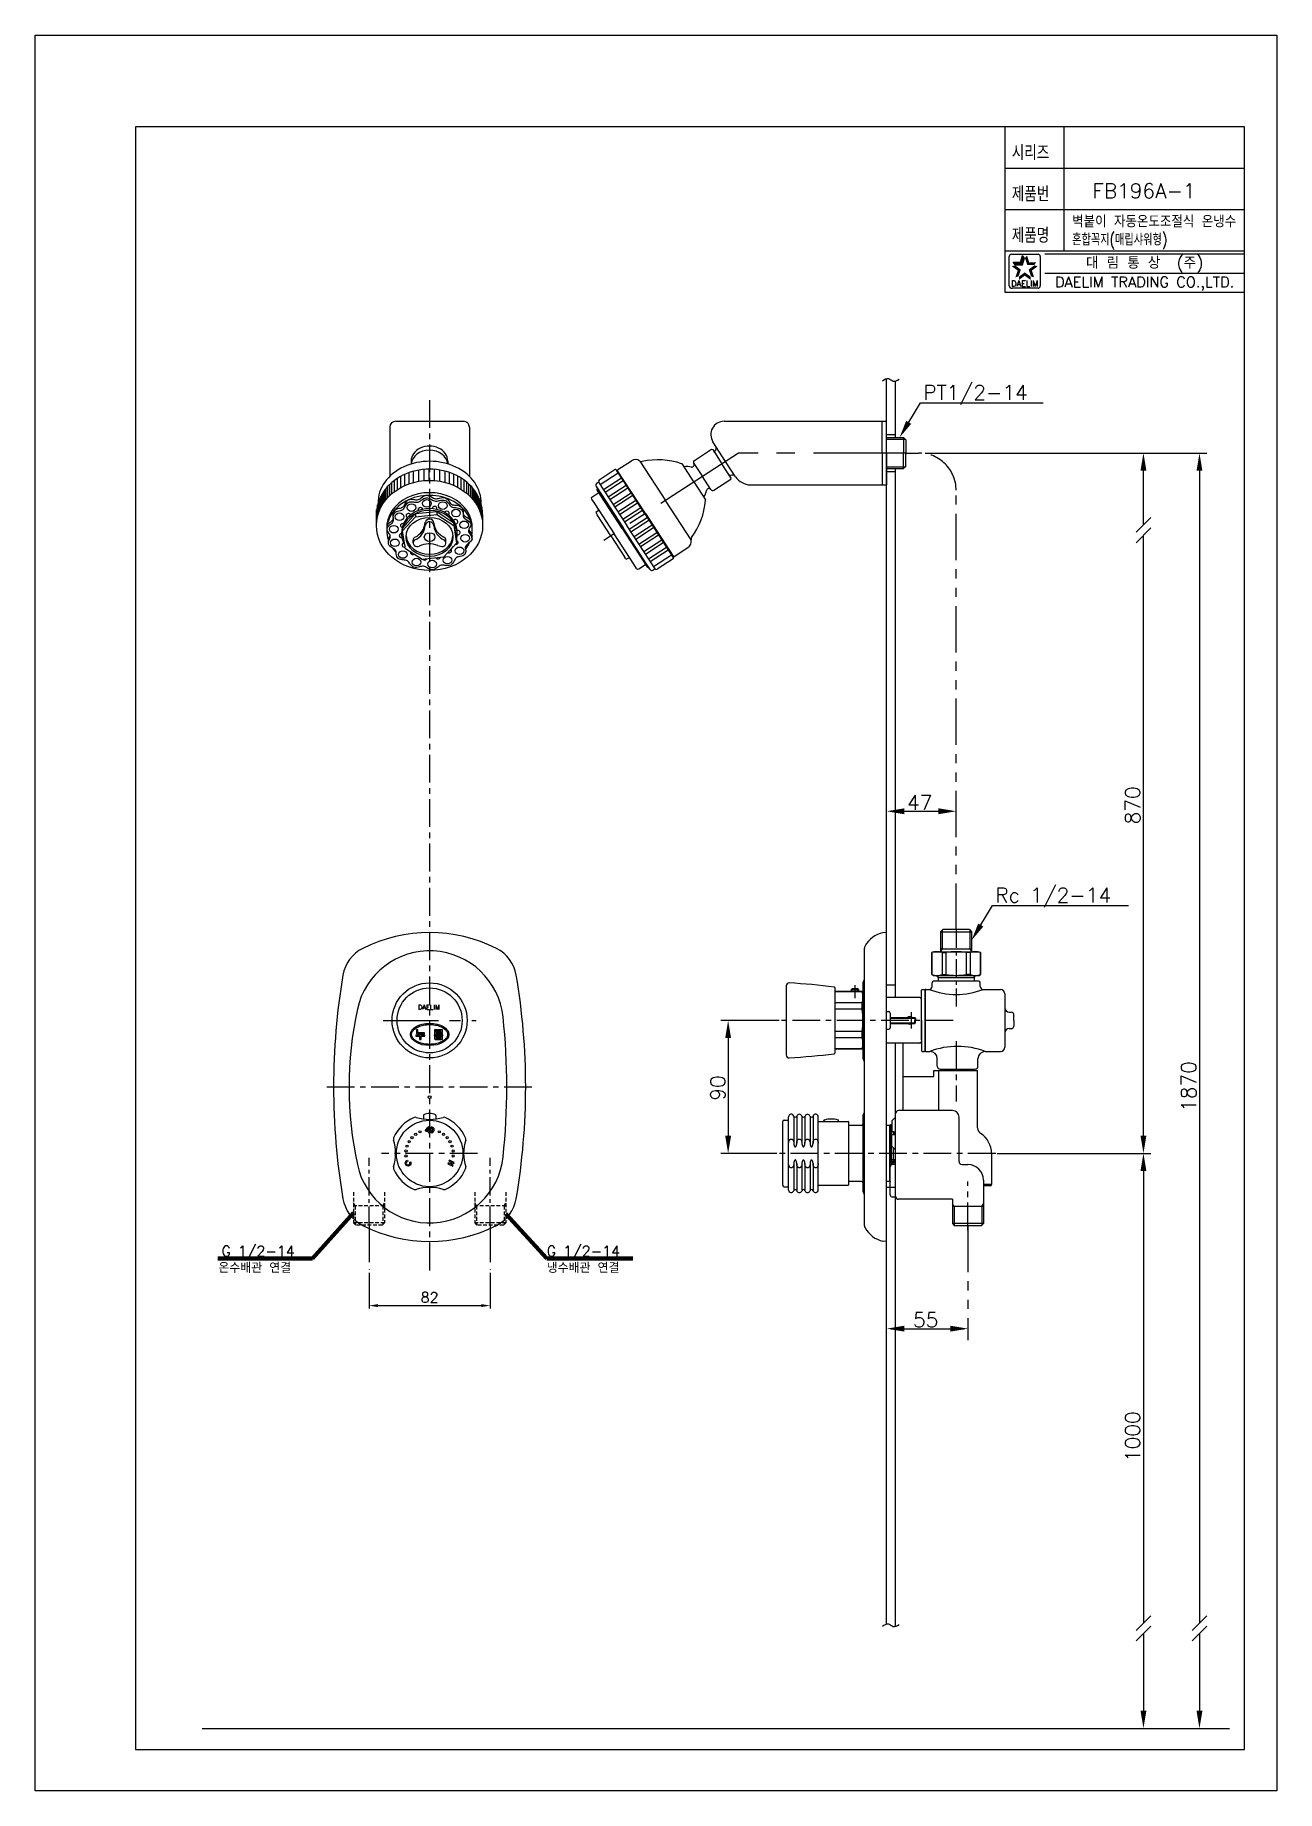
# Model space of a CAD drawing. Extents: x -188 to 232, y 683 to 1277.
import ezdxf
from ezdxf.enums import TextEntityAlignment as Align

# ---------------------------------------------------------------- set-up
doc = ezdxf.new("R2010")
doc.units = 0
doc.header["$LTSCALE"] = 5
doc.header["$MEASUREMENT"] = 0
for name, pattern in [('CENTER', [2, 1.25, -0.25, 0.25, -0.25]), ('HIDDEN', [0.375, 0.25, -0.125]), ('PHANTOM', [2.5, 1.25, -0.25, 0.25, -0.25, 0.25, -0.25]), ('PHANTOM2', [1.25, 0.625, -0.125, 0.125, -0.125, 0.125, -0.125])]:
    doc.linetypes.add(name, pattern=pattern)
doc.layers.get('0').update_dxf_attribs({"color": 2, "linetype": 'CONTINUOUS'})
for name, color, linetype in [('CL', 1, 'CENTER'), ('D', 2, 'CONTINUOUS'), ('DWG', 7, 'CONTINUOUS'), ('HD', 3, 'HIDDEN'), ('PH', 3, 'PHANTOM'), ('PL', 3, 'PHANTOM2')]:
    doc.layers.add(name, color=color, linetype=linetype)
doc.styles.add('GHS', font='ROMANS', dxfattribs={"bigfont": 'GHS'})
doc.styles.add('ROMANS', font='romans')
doc.styles.add('ROMANT', font='romant', dxfattribs={"height": 3.5})
doc.dimstyles.new('STANDARD$7', dxfattribs={"dimtxt": 3.5, "dimasz": 3, "dimexe": 1, "dimexo": 1, "dimgap": 1, "dimtad": 1, "dimdec": 4, "dimzin": 0, "dimdsep": 46, "dimtxsty": 'GHS', "dimcen": 1, "dimclrd": 256, "dimclre": 256, "dimclrt": 256, "dimadec": 4, "dimazin": 0, "dimtfac": 1, "dimtdec": 4, "dimtmove": 0, "dimatfit": 0, "dimfxl": 0, "dimtolj": 1, "dimtzin": 0, "dimlwd": -1, "dimlwe": -1, "dimarcsym": 0})

msp = doc.modelspace()

# ---------------------------------------------------------------- texts
at = {"color": 7, "linetype": 'Continuous'}
for s, height, style, p in [('대 림 통 상  (주)', 4, 'GHS', (187.63, 1200.1)), ('DAELIM TRADING CO.,LTD.', 3.6, 'ROMANS', (187.63, 1193.34))]:
    msp.add_text(s, height=height, dxfattribs=dict(at, style=style)).set_placement(p, align=Align.MIDDLE)
at = {"color": 2, "linetype": 'Continuous', "style": 'ROMANS'}
msp.add_text('DAELIM', height=2, dxfattribs=at).set_placement((147.1, 1192.34), align=Align.CENTER)
at = {"layer": 'D', "style": 'GHS'}
for s, height, width, p in [('시리즈', 5, 0.8, (142.71, 1235.14)), ('제품번', 5, 0.8, (142.71, 1221.14)), ('제품명', 5, 0.8, (142.71, 1207.14)), ('혼합꼭지(매립샤워형)', 4, 0.75, (163.12, 1206.25))]:
    msp.add_text(s, height=height, dxfattribs=dict(at, width=width)).set_placement(p)
at = {"layer": 'D', "color": 7, "style": 'GHS'}
msp.add_text('FB196A-1', height=5, dxfattribs=at).set_placement((169.98, 1222.25))
at = {"layer": 'D', "style": 'GHS', "width": 0.712618}
msp.add_text('벽붙이 자동온도조절식 온냉수', height=4, dxfattribs=at).set_placement((163.12, 1212.37), (218.61, 1212.37), align=Align.FIT)
at = {"layer": 'D', "style": 'GHS'}
for s, height, p in [('PT1/2-14', 5, (112.75, 1154)), ('47', 5, (107.27, 1015.33)), ('Rc 1/2-14', 5, (137.12, 983.93)), ('G 1/2-14', 3.5, (-124.6, 864.26)), ('G 1/2-14', 3.5, (-14.59, 864.26)), ('온수배관 연결', 3.5, (-125.64, 858.64)), ('냉수배관 연결', 3.5, (-14.59, 858.64)), ('55', 5, (109.34, 840.28))]:
    msp.add_text(s, height=height, dxfattribs=at).set_placement(p)
for s, p in [('870', (186.08, 1010.4)), ('1870', (205.03, 913.14)), ('90', (45.8, 916.95)), ('1000', (186.08, 794.66))]:
    msp.add_text(s, height=5, rotation=90, dxfattribs=at).set_placement(p)
at = {"layer": 'D', "style": 'ROMANT'}
msp.add_text('DAELIM', height=1.6, dxfattribs=at).set_placement((-54.43, 948.57), align=Align.MIDDLE)
at = {"layer": 'D', "insert": (-54.2, 850.34), "char_height": 3.5, "attachment_point": 5, "style": 'GHS'}
msp.add_mtext('\\A1;82', dxfattribs=at)

# ---------------------------------------------------------------- linework, layer by layer
at = {"color": 4}
for p, q in [((-153.63, 1246.41), (-153.63, 697.41)), ((221.37, 1246.41), (-153.63, 1246.41)), ((221.37, 697.41), (221.37, 1246.41)), ((-153.63, 697.41), (221.37, 697.41))]:
    msp.add_line(p, q, dxfattribs=at)
at = {"color": 7}
for p, q in [((140.37, 1246.41), (140.37, 1190.41)), ((160.37, 1246.41), (160.37, 1204.41)), ((140.37, 1232.41), (221.37, 1232.41)), ((140.37, 1218.41), (221.37, 1218.41)), ((140.37, 1204.41), (221.37, 1204.41)), ((140.37, 1190.41), (221.37, 1190.41))]:
    msp.add_line(p, q, dxfattribs=at)
at = {"color": 2, "linetype": 'Continuous'}
for p, q in [((141.85, 1192.54), (141.85, 1202.54)), ((142.6, 1203.29), (151.6, 1203.29)), ((152.35, 1202.54), (152.35, 1192.54)), ((153.87, 1203.41), (221.37, 1203.41)), ((153.87, 1196.91), (221.37, 1196.91)), ((151.6, 1191.79), (142.85, 1191.79))]:
    msp.add_line(p, q, dxfattribs=at)
at = {"color": 2}
for p, q in [((143.85, 1199.68), (143.19, 1200.59)), ((143.19, 1200.59), (145.61, 1200.59)), ((145.61, 1200.59), (146.36, 1202.9)), ((146.28, 1199.68), (147.03, 1201.98)), ((147.03, 1201.98), (146.36, 1202.9)), ((143.85, 1199.68), (146.28, 1199.68))]:
    msp.add_line(p, q, dxfattribs=at)
at = {"color": 7, "linetype": 'Continuous'}
for p, q in [((66.38, 955.76), (66.38, 932.38)), ((82.88, 955.1), (82.88, 933.04)), ((116.38, 927.07), (131.13, 927.07)), ((118.66, 927.57), (118.66, 927.07)), ((130.11, 927.57), (130.11, 927.07)), ((105.88, 925.07), (116.38, 925.07))]:
    msp.add_line(p, q, dxfattribs=at)
at = {"color": 2, "linetype": 'Continuous'}
for centre, radius, start, end in [((142.6, 1202.54), 0.75, 90, 180), ((151.6, 1202.54), 0.75, 0, 90), ((142.72, 1192.67), 0.884, 188.1301, 278.1301), ((151.6, 1192.54), 0.75, 270, 0)]:
    msp.add_arc(centre, radius, start, end, dxfattribs=at)
at = {"color": 7, "linetype": 'Continuous'}
for centre, radius, start, end in [((67.38, 955.76), 1, 86.46071, 180), ((52.01, 707.23), 250, 82.95732, 86.46071), ((82.63, 955.1), 0.25, 360, 82.95732), ((52.01, 1180.91), 250, 273.53929, 277.04268), ((82.63, 933.04), 0.25, 277.04268, 0), ((67.38, 932.38), 1, 180, 273.53929)]:
    msp.add_arc(centre, radius, start, end, dxfattribs=at)
at = {"color": 2}
for points in [[(143.19, 1200.59), (143.85, 1199.68), (145.61, 1200.59), (146.28, 1199.68)], [(145.61, 1200.59), (146.28, 1199.68), (146.36, 1202.9), (147.03, 1201.98)], [(147.84, 1202.9), (147.17, 1201.98), (148.59, 1200.59), (147.92, 1199.68)], [(148.59, 1200.59), (147.92, 1199.68), (151.01, 1200.59), (150.35, 1199.68)], [(144.69, 1197.76), (145.77, 1198.11), (142.73, 1199.19), (143.81, 1199.54)], [(143.94, 1195.46), (145.02, 1195.8), (144.69, 1197.76), (145.77, 1198.11)], [(147.1, 1196.01), (147.1, 1197.14), (145.14, 1194.59), (145.14, 1195.72)], [(149.06, 1194.59), (149.06, 1195.72), (147.1, 1196.01), (147.1, 1197.14)], [(151.47, 1199.19), (150.39, 1199.54), (149.51, 1197.76), (148.43, 1198.11)], [(149.51, 1197.76), (148.43, 1198.11), (150.26, 1195.46), (149.18, 1195.8)]]:
    msp.add_solid(points, dxfattribs=at)
at = {"layer": 'CL', "ltscale": 1.5}
for p, q in [((-54.2, 1153.88), (-54.2, 858.19)), ((122.91, 944.07), (64.48, 944.07)), ((123.88, 937.01), (123.88, 916.63)), ((-88.99, 921.57), (-18.92, 921.57)), ((-37.95, 899.07), (-70.45, 899.07)), ((137.26, 899.07), (63.73, 899.07)), ((127.88, 873.07), (127.88, 889.57))]:
    msp.add_line(p, q, dxfattribs=at)
at = {"layer": 'CL', "ltscale": 5}
for p, q in [((50.26, 1136.02), (4.69, 1106.43)), ((106.88, 1136.02), (50.26, 1136.02))]:
    msp.add_line(p, q, dxfattribs=at)
at = {"layer": 'CL'}
for p, q in [((123.88, 974.82), (123.88, 948.75)), ((89.63, 956.02), (89.63, 951.56)), ((108.63, 946.82), (108.63, 941.32)), ((-74.7, 874.82), (-74.7, 897.57)), ((-33.7, 874.82), (-33.7, 897.57))]:
    msp.add_line(p, q, dxfattribs=at)
at = {"layer": 'CL', "ltscale": 3}
msp.add_line((-69.95, 944.07), (-38.45, 944.07), dxfattribs=at)
at = {"layer": 'D'}
for p, q in [((100.38, 739.88), (100.38, 1161.21)), ((103.38, 1141.27), (103.38, 1160.4)), ((113.4, 1136.02), (187.74, 1136.02)), ((113.9, 1136.02), (208.69, 1136.02)), ((103.38, 951.82), (103.38, 1130.77)), ((187.24, 1111.7), (187.24, 1134.52)), ((206.19, 1134.52), (206.19, 740.18)), ((184.74, 1109.2), (189.74, 1114.2)), ((184.74, 1105.67), (189.74, 1110.67)), ((187.24, 900.57), (187.24, 1108.17)), ((106.38, 1014.83), (117.88, 1014.83)), ((119.21, 974.64), (119.21, 968.32)), ((128.56, 974.64), (128.56, 968.32)), ((119.21, 968.32), (118.64, 967.35)), ((128.56, 968.32), (129.12, 967.35)), ((115.63, 967.03), (115.67, 967.03)), ((115.67, 967.03), (115.67, 959.61)), ((119.11, 967.03), (120.45, 967.03)), ((119.11, 967.03), (119.11, 959.61)), ((120.45, 967.03), (120.45, 959.61)), ((128.66, 967.03), (127.32, 967.03)), ((127.32, 967.03), (127.32, 959.61)), ((128.66, 967.03), (128.66, 959.61)), ((132.13, 967.03), (132.1, 967.03)), ((132.1, 967.03), (132.1, 959.61)), ((115.63, 959.61), (115.67, 959.61)), ((117.83, 958.57), (117.83, 959.32)), ((119.11, 959.61), (120.45, 959.61)), ((128.66, 959.61), (127.32, 959.61)), ((129.93, 958.57), (129.93, 959.32)), ((132.13, 959.61), (132.1, 959.61)), ((92.09, 953.74), (82.88, 953.74)), ((92.09, 953.74), (92.09, 953.82)), ((92.09, 949.99), (82.88, 949.99)), ((92.09, 947.82), (82.88, 947.82)), ((92.09, 947.82), (92.09, 949.99)), ((101.63, 944.87), (110.08, 944.87)), ((63.98, 944.07), (44.27, 944.07)), ((46.77, 942.57), (46.77, 900.57)), ((92.09, 940.32), (82.88, 940.32)), ((92.09, 938.15), (92.09, 940.32)), ((101.63, 943.27), (110.08, 943.27)), ((92.09, 938.15), (82.88, 938.15)), ((92.09, 934.4), (82.88, 934.4)), ((92.09, 934.32), (92.09, 934.4)), ((103.38, 908.97), (103.38, 936.32)), ((-55.55, 906.79), (-54.84, 908.01)), ((-55.53, 906.47), (-55.55, 906.79)), ((-54.74, 906.52), (-55.53, 906.47)), ((-54.8, 907.45), (-55.17, 906.81)), ((-55.17, 906.81), (-54.76, 906.84)), ((-54.49, 908.04), (-54.84, 908.01)), ((-54.76, 906.84), (-54.8, 907.45)), ((-54.74, 906.52), (-54.71, 906.15)), ((-54.71, 906.15), (-54.37, 906.17)), ((-54.42, 906.86), (-54.49, 908.04)), ((-54.26, 906.87), (-54.42, 906.86)), ((-54.4, 906.54), (-54.23, 906.55)), ((-54.37, 906.17), (-54.4, 906.54)), ((-54.23, 906.55), (-54.26, 906.87)), ((63.23, 899.07), (44.27, 899.07)), ((137.76, 899.07), (187.74, 899.07)), ((137.76, 899.07), (189.74, 899.07)), ((137.76, 899.07), (173.51, 899.07)), ((187.24, 897.57), (187.24, 740.18)), ((-47.9, 895.87), (-48.04, 895.55)), ((-48.04, 895.55), (-46.37, 894.81)), ((-47.16, 895.55), (-47.9, 895.87)), ((-47.51, 896.75), (-47.65, 896.43)), ((-47.65, 896.43), (-46.92, 896.11)), ((-45.84, 896.02), (-47.51, 896.75)), ((-46.92, 896.11), (-47.16, 895.55)), ((-46.86, 895.41), (-46.61, 895.97)), ((-46.23, 895.14), (-46.86, 895.41)), ((-46.61, 895.97), (-45.98, 895.69)), ((-46.37, 894.81), (-46.23, 895.14)), ((-45.98, 895.69), (-45.84, 896.02)), ((103.38, 739.07), (103.38, 889.17)), ((123.21, 881.07), (122.63, 882.07)), ((123.21, 881.07), (123.21, 874.74)), ((132.56, 881.07), (133.13, 882.07)), ((132.56, 881.07), (132.56, 874.74)), ((-74.7, 858.72), (-74.7, 846.59)), ((-33.7, 858.72), (-33.7, 846.59)), ((-71.7, 847.59), (-36.7, 847.59)), ((101.88, 839.78), (126.38, 839.78)), ((184.74, 737.68), (189.74, 742.68)), ((203.69, 737.68), (208.69, 742.68)), ((184.74, 734.15), (189.74, 739.15)), ((187.24, 736.65), (187.24, 706.05)), ((203.69, 734.15), (208.69, 739.15)), ((206.19, 736.65), (206.19, 706.05)), ((-131.11, 704.55), (216.31, 704.55)), ((115.78, 704.55), (171.51, 704.55)), ((137.76, 704.55), (187.74, 704.55)), ((180.35, 704.55), (206.69, 704.55))]:
    msp.add_line(p, q, dxfattribs=at)
at = {"layer": 'D', "color": 0}
for p, q in [((92.38, 956.82), (92.38, 931.32)), ((88.38, 954.57), (88.82, 954.82)), ((88.38, 954.57), (90.88, 954.57)), ((88.38, 954.57), (88.38, 953.82)), ((88.82, 954.82), (90.45, 954.82)), ((90.88, 954.57), (90.45, 954.82)), ((90.88, 954.57), (90.88, 953.82)), ((112.13, 937.52), (112.13, 954.32)), ((100.38, 947.07), (101.13, 947.07)), ((101.63, 946.57), (101.63, 941.57)), ((100.38, 941.07), (101.13, 941.07))]:
    msp.add_line(p, q, dxfattribs=at)
at = {"layer": 'D', "color": 7}
for p, q in [((116.13, 959.32), (115.63, 959.61)), ((131.63, 959.32), (132.13, 959.61))]:
    msp.add_line(p, q, dxfattribs=at)
at = {"layer": 'D', "color": 2}
for p, q in [((88.58, 953.82), (88.58, 954.68)), ((90.68, 953.82), (90.68, 954.68))]:
    msp.add_line(p, q, dxfattribs=at)
at = {"layer": 'D'}
for points in [[(-187.63, 1277.41), (232.37, 1277.41), (232.37, 683.41), (-187.63, 683.41)], [(-55.81, 939.08), (-58.83, 939.08), (-58.83, 938.7), (-57.58, 938.7), (-57.58, 937.57), (-57.07, 937.57), (-57.07, 938.7), (-55.81, 938.7)], [(-58.15, 940.86), (-58.67, 940.86), (-58.67, 939.9), (-58.65, 939.79), (-58.62, 939.7), (-58.55, 939.62), (-58.47, 939.56), (-58.36, 939.53), (-58.24, 939.52), (-55.95, 939.52), (-55.95, 939.88), (-58.15, 939.88)], [(-52.7, 939.19), (-52.7, 938.82), (-49.69, 938.82), (-49.69, 939.19)], [(-52.53, 940.85), (-52.53, 940.49), (-50.37, 940.49), (-50.37, 940.33), (-52.53, 940.33), (-52.53, 939.78), (-52.52, 939.66), (-52.48, 939.57), (-52.42, 939.5), (-52.33, 939.45), (-52.22, 939.42), (-52.08, 939.41), (-49.8, 939.41), (-49.8, 939.78), (-52.02, 939.78), (-52.02, 939.97), (-49.86, 939.97), (-49.86, 940.85)], [(-52.53, 938.65), (-52.53, 937.95), (-52.52, 937.85), (-52.48, 937.76), (-52.43, 937.69), (-52.36, 937.64), (-52.27, 937.61), (-52.17, 937.6), (-49.86, 937.6), (-49.86, 938.65)], [(-50.37, 938.28), (-50.37, 937.97), (-52.02, 937.97), (-52.02, 938.28)]]:
    msp.add_lwpolyline(points, close=True, dxfattribs=at)
for points in [[(105.52, 1142.55), (111.8, 1153), (153.3, 1153)], [(129.89, 972.48), (136.17, 982.93), (182.19, 982.93)]]:
    msp.add_lwpolyline(points, dxfattribs=at)
for centre in [(-61.13, 903.07), (-60.14, 904.42), (-58.9, 905.54), (-57.45, 906.38), (-50.95, 906.38), (-49.5, 905.54), (-48.25, 904.42), (-47.27, 903.07), (-62.16, 899.91), (-62.16, 898.23), (-61.81, 901.54), (-46.59, 901.54), (-46.24, 899.91), (-46.24, 898.23)]:
    msp.add_circle(centre, 0.375, dxfattribs=at)
for centre, radius, start, end in [((117.39, 962.06), 5.26, 70.92849, 109.07151), ((123.88, 946.72), 20.6, 80.39775, 99.60225), ((130.38, 962.06), 5.26, 70.92849, 109.07151), ((117.39, 964.58), 5.26, 250.92849, 289.07151), ((123.88, 979.92), 20.6, 260.39775, 279.60225), ((130.38, 964.58), 5.26, 250.92849, 289.07151), ((86.15, 951.86), 6.23, 342.49492, 17.50508), ((123.88, 977.94), 25.09, 248.67029, 291.32971), ((67.88, 944.07), 24.5, 351.1961, 8.8039), ((108.13, 944.07), 1.05, 72.24721, 107.75279), ((108.13, 944.07), 1.05, 252.24721, 287.75279), ((86.15, 936.28), 6.23, 342.49492, 17.50508), ((124.38, 908.8), 26.48, 69.26744, 110.73256), ((-53.45, 906.68), 0.596, 234.44337, 267.89982), ((-53.44, 906.64), 0.234, 204.57012, 264.16269), ((-53.39, 907.42), 0.248, 88.11719, 150.17738), ((-53.43, 906.68), 0.596, 265.25691, 298.71336), ((-53.46, 906.64), 0.234, 268.70194, 328.29452), ((-53.4, 907.42), 0.248, 22.68725, 84.74745)]:
    msp.add_arc(centre, radius, start, end, dxfattribs=at)
at = {"layer": 'D', "color": 0}
for centre, radius, start, end in [((93.88, 956.82), 1.5, 130.71839, 180), ((101.13, 946.57), 0.5, 0, 90), ((101.13, 941.57), 0.5, 270, 0), ((93.88, 931.32), 1.5, 180, 229.28161)]:
    msp.add_arc(centre, radius, start, end, dxfattribs=at)
at = {"layer": 'D'}
msp.add_ellipse((-54.2, 939.32), major_axis=(-6.5, 0), ratio=0.576923, dxfattribs=at)
for points in [[(98.94, 1160.47), (101.05, 1161.21), (102.6, 1160.36), (104.6, 1161.03)], [(98.94, 739.13), (101.05, 739.88), (102.6, 739.03), (104.6, 739.7)]]:
    msp.add_spline(points, degree=3, dxfattribs=at)
for points, knots in [([(-60.3, 939.32), (-60.3, 939), (-60.21, 938.67), (-59.85, 938.03), (-59.57, 937.71), (-58.83, 937.13), (-58.37, 936.87), (-57.32, 936.43), (-56.73, 936.26), (-55.48, 936.03), (-54.82, 935.97), (-53.5, 935.97), (-52.85, 936.03), (-51.6, 936.27), (-51.01, 936.45), (-49.97, 936.89), (-49.52, 937.16), (-48.79, 937.75), (-48.52, 938.07), (-48.17, 938.71), (-48.09, 939.03), (-48.11, 939.68), (-48.2, 940), (-48.58, 940.64), (-48.86, 940.96), (-49.62, 941.54), (-50.08, 941.8), (-51.14, 942.23), (-51.74, 942.4), (-52.99, 942.62), (-53.65, 942.68), (-54.97, 942.66), (-55.63, 942.59), (-56.87, 942.35), (-57.45, 942.17), (-58.48, 941.72), (-58.93, 941.45), (-59.64, 940.86), (-59.9, 940.54), (-60.23, 939.92), (-60.3, 939.62), (-60.3, 939.32)], [0, 0, 0, 0, 0.315336, 0.315336, 0.630673, 0.630673, 0.946009, 0.946009, 1.261346, 1.261346, 1.576682, 1.576682, 1.892019, 1.892019, 2.207355, 2.207355, 2.522692, 2.522692, 2.838028, 2.838028, 3.153365, 3.153365, 3.468701, 3.468701, 3.784038, 3.784038, 4.099374, 4.099374, 4.414711, 4.414711, 4.730047, 4.730047, 5.045384, 5.045384, 5.36072, 5.36072, 5.676057, 5.676057, 5.991393, 5.991393, 6.283185, 6.283185, 6.283185, 6.283185]), ([(-60.9, 895.55), (-60.86, 895.64), (-60.84, 895.73), (-60.84, 895.82), (-60.84, 895.91), (-60.87, 896.02), (-60.92, 896.16)], [7, 7, 7, 7, 8, 8, 8, 9, 9, 9, 9])]:
    msp.add_open_spline(points, degree=3, knots=knots, dxfattribs=at)
for points in [[(-54.05, 907.07), (-54.07, 906.83), (-54.05, 906.64), (-54, 906.5)], [(-53.95, 907.63), (-54.01, 907.5), (-54.04, 907.31), (-54.05, 907.07)], [(-54, 906.5), (-53.95, 906.37), (-53.89, 906.26), (-53.8, 906.2)], [(-53.71, 907.92), (-53.81, 907.86), (-53.89, 907.76), (-53.95, 907.63)], [(-53.65, 906.54), (-53.7, 906.65), (-53.73, 906.82), (-53.71, 907.05)], [(-53.36, 908), (-53.49, 908.01), (-53.61, 907.98), (-53.71, 907.92)], [(-53.71, 907.05), (-53.7, 907.29), (-53.66, 907.46), (-53.61, 907.55)], [(-53.36, 908), (-53.23, 907.99), (-53.12, 907.95), (-53.02, 907.88)], [(-53.36, 908), (-53.23, 907.99), (-53.12, 907.95), (-53.02, 907.88)], [(-53.26, 906.52), (-53.19, 906.62), (-53.15, 906.78), (-53.13, 907.02)], [(-53.26, 906.52), (-53.19, 906.62), (-53.15, 906.78), (-53.13, 907.02)], [(-53.13, 907.02), (-53.11, 907.26), (-53.13, 907.42), (-53.18, 907.52)], [(-53.13, 907.02), (-53.11, 907.26), (-53.13, 907.42), (-53.18, 907.52)], [(-52.9, 906.44), (-52.97, 906.31), (-53.05, 906.21), (-53.14, 906.16)], [(-52.9, 906.44), (-52.97, 906.31), (-53.05, 906.21), (-53.14, 906.16)], [(-53.02, 907.88), (-52.93, 907.81), (-52.87, 907.7), (-52.82, 907.56)], [(-53.02, 907.88), (-52.93, 907.81), (-52.87, 907.7), (-52.82, 907.56)], [(-52.78, 907), (-52.8, 906.75), (-52.84, 906.57), (-52.9, 906.44)], [(-52.78, 907), (-52.8, 906.75), (-52.84, 906.57), (-52.9, 906.44)], [(-52.82, 907.56), (-52.78, 907.42), (-52.77, 907.24), (-52.78, 907)], [(-52.82, 907.56), (-52.78, 907.42), (-52.77, 907.24), (-52.78, 907)], [(-62.43, 895.65), (-62.45, 895.83), (-62.42, 896), (-62.35, 896.16)], [(-62.25, 895.19), (-62.35, 895.32), (-62.41, 895.48), (-62.43, 895.65)], [(-62.35, 896.16), (-62.3, 896.3), (-62.21, 896.42), (-62.1, 896.52)], [(-61.85, 894.89), (-62.02, 894.96), (-62.15, 895.06), (-62.25, 895.19)], [(-62.04, 896.02), (-62.11, 895.86), (-62.11, 895.7), (-62.05, 895.55)], [(-62.1, 896.52), (-61.98, 896.63), (-61.85, 896.7), (-61.71, 896.75)], [(-62.05, 895.55), (-61.99, 895.39), (-61.88, 895.28), (-61.71, 895.21)], [(-61.59, 896.43), (-61.81, 896.35), (-61.96, 896.21), (-62.04, 896.02)], [(-61.11, 894.87), (-61.34, 894.78), (-61.59, 894.78), (-61.85, 894.89)], [(-61.71, 896.75), (-61.71, 896.75), (-61.59, 896.43), (-61.59, 896.43)], [(-61.71, 896.75), (-61.71, 896.75), (-61.59, 896.43), (-61.59, 896.43)], [(-61.71, 895.21), (-61.6, 895.17), (-61.49, 895.15), (-61.39, 895.16)], [(-61.39, 895.16), (-61.28, 895.17), (-61.18, 895.21), (-61.09, 895.28)], [(-60.59, 895.41), (-60.7, 895.15), (-60.87, 894.97), (-61.11, 894.87)], [(-61.09, 895.28), (-61.01, 895.35), (-60.94, 895.44), (-60.9, 895.55)], [(-60.92, 896.16), (-60.92, 896.16), (-60.6, 896.28), (-60.6, 896.28)], [(-60.92, 896.16), (-60.92, 896.16), (-60.6, 896.28), (-60.6, 896.28)], [(-60.6, 896.28), (-60.53, 896.1), (-60.5, 895.95), (-60.5, 895.82)], [(-60.5, 895.82), (-60.5, 895.69), (-60.53, 895.55), (-60.59, 895.41)]]:
    msp.add_open_spline(points, degree=3, dxfattribs=at)
for points in [[(106.98, 1146.93), (104.75, 1141.27), (108.7, 1145.9)], [(186.24, 1130.02), (188.24, 1130.02), (187.24, 1136.02)], [(205.19, 1130.02), (207.19, 1130.02), (206.19, 1136.02)], [(106.38, 1015.83), (106.38, 1013.83), (100.38, 1014.83)], [(117.88, 1015.83), (117.88, 1013.83), (123.88, 1014.83)], [(131.35, 976.85), (129.12, 971.19), (133.07, 975.82)], [(45.77, 938.07), (47.77, 938.07), (46.77, 944.07)], [(45.77, 905.07), (47.77, 905.07), (46.77, 899.07)], [(186.24, 905.07), (188.24, 905.07), (187.24, 899.07)], [(186.24, 893.07), (188.24, 893.07), (187.24, 899.07)], [(-71.7, 848.09), (-71.7, 847.09), (-74.7, 847.59)], [(-36.7, 848.09), (-36.7, 847.09), (-33.7, 847.59)], [(106.38, 840.78), (106.38, 838.78), (100.38, 839.78)], [(121.88, 840.78), (121.88, 838.78), (127.88, 839.78)], [(186.24, 710.55), (188.24, 710.55), (187.24, 704.55)], [(205.19, 710.55), (207.19, 710.55), (206.19, 704.55)]]:
    msp.add_solid(points, dxfattribs=at)
at = {"layer": 'DWG'}
for p, q in [((-65.67, 1146.77), (-42.73, 1146.77)), ((45.41, 1146.77), (84.76, 1146.77)), ((84.76, 1146.77), (100.38, 1146.77)), ((98.88, 1144.27), (98.88, 1146.77)), ((100.38, 1136.02), (100.38, 1146.77)), ((-67.67, 1144.77), (-67.67, 1128.12)), ((-40.73, 1144.77), (-40.73, 1128.12)), ((98.88, 1136.02), (98.88, 1144.27)), ((100.38, 1142.27), (103.38, 1142.27)), ((100.38, 1141.27), (106.13, 1141.27)), ((100.38, 1140.67), (106.73, 1140.67)), ((106.88, 1140.52), (106.13, 1141.27)), ((106.13, 1141.27), (106.13, 1136.02)), ((106.88, 1140.52), (106.88, 1136.02)), ((35.45, 1133.55), (41.19, 1137.28)), ((41.19, 1137.28), (41.54, 1137.21)), ((41.54, 1137.21), (42.21, 1136.18)), ((41.54, 1137.21), (44.67, 1132.39)), ((45.93, 1133.21), (41.64, 1139.82)), ((41.99, 1136.51), (42.23, 1136.68)), ((98.88, 1136.02), (98.88, 1127.77)), ((100.38, 1136.02), (100.38, 1125.27)), ((106.13, 1130.77), (106.13, 1136.02)), ((106.88, 1131.52), (106.88, 1136.02)), ((-62.61, 1125.01), (-62.61, 1128.79)), ((-61.17, 1125.59), (-61.17, 1129.36)), ((-60.44, 1133.24), (-60.44, 1132.31)), ((-59.6, 1126.08), (-59.6, 1129.85)), ((-57.9, 1126.45), (-57.9, 1130.23)), ((-56.06, 1126.69), (-56.06, 1130.47)), ((-54.3, 1126.77), (-54.3, 1130.55)), ((-52.53, 1126.7), (-52.53, 1130.47)), ((-50.69, 1126.47), (-50.69, 1130.25)), ((-48.99, 1126.11), (-48.99, 1129.88)), ((-48.06, 1133.24), (-48.06, 1132.34)), ((-47.42, 1125.63), (-47.42, 1129.41)), ((-45.98, 1125.07), (-45.98, 1128.84)), ((8.58, 1130.41), (3.12, 1126.87)), ((3.52, 1125.34), (9.6, 1129.29)), ((9.4, 1129.6), (8.92, 1130.34)), ((18.59, 1115.45), (9.08, 1130.09)), ((9.48, 1130.4), (9.4, 1130.05)), ((18.8, 1115.59), (9.4, 1130.05)), ((9.48, 1130.4), (14.09, 1133.39)), ((10.08, 1129.01), (9.87, 1128.87)), ((16.92, 1133.32), (25.57, 1119.99)), ((35.19, 1126.23), (31.3, 1132.22)), ((35.2, 1132.47), (38.05, 1128.09)), ((47.8, 1127.57), (44.67, 1132.39)), ((49.31, 1128), (45.93, 1133.21)), ((100.38, 1131.37), (106.73, 1131.37)), ((100.38, 1130.77), (106.13, 1130.77)), ((100.38, 1129.77), (103.38, 1129.77)), ((106.88, 1131.52), (106.13, 1130.77)), ((-69.82, 1119.11), (-69.82, 1122.88)), ((-69.36, 1119.75), (-69.36, 1123.52)), ((-68.9, 1120.33), (-68.9, 1124.1)), ((-68.31, 1121), (-68.31, 1124.77)), ((-67.65, 1121.66), (-67.65, 1125.43)), ((-66.93, 1122.31), (-66.93, 1126.08)), ((-66.08, 1122.98), (-66.08, 1126.76)), ((-65.1, 1123.67), (-65.1, 1127.44)), ((-63.92, 1124.36), (-63.92, 1128.14)), ((-44.67, 1124.43), (-44.67, 1128.21)), ((-43.49, 1123.74), (-43.49, 1127.52)), ((-42.51, 1123.08), (-42.51, 1126.85)), ((-41.66, 1122.41), (-41.66, 1126.19)), ((-40.94, 1121.78), (-40.94, 1125.55)), ((-40.28, 1121.13), (-40.28, 1124.9)), ((-39.69, 1120.47), (-39.69, 1124.25)), ((-39.23, 1119.91), (-39.23, 1123.69)), ((-38.78, 1119.29), (-38.78, 1123.06)), ((2.21, 1124.61), (2.13, 1124.73)), ((2.21, 1124.61), (11.25, 1110.68)), ((2.26, 1124.52), (2.67, 1123.89)), ((2.67, 1123.89), (2.34, 1123.68)), ((10.91, 1110.47), (2.34, 1123.68)), ((2.98, 1126.18), (2.35, 1125.77)), ((2.98, 1126.18), (12.51, 1111.5)), ((4.61, 1123.66), (10.69, 1127.61)), ((5.16, 1122.82), (11.24, 1126.77)), ((6.24, 1121.15), (12.33, 1125.1)), ((6.79, 1120.31), (12.87, 1124.26)), ((35.19, 1126.23), (39.07, 1120.24)), ((40.89, 1123.7), (38.05, 1128.09)), ((41.98, 1123.49), (47.73, 1127.22)), ((47.8, 1127.57), (47.13, 1128.6)), ((47.35, 1128.26), (47.6, 1128.41)), ((47.73, 1127.22), (47.8, 1127.57)), ((54.34, 1125.27), (100.38, 1125.27)), ((98.88, 1127.77), (98.88, 1125.27)), ((-72.11, 1113.01), (-72.11, 1116.79)), ((-71.78, 1114.78), (-71.78, 1118.55)), ((-71.45, 1115.86), (-71.45, 1119.63)), ((-71.06, 1116.86), (-71.06, 1120.63)), ((-70.67, 1117.68), (-70.67, 1121.45)), ((-70.27, 1118.38), (-70.27, 1122.16)), ((-38.32, 1118.59), (-38.32, 1122.36)), ((-37.92, 1117.91), (-37.92, 1121.69)), ((-37.53, 1117.13), (-37.53, 1120.91)), ((-37.14, 1116.2), (-37.14, 1119.98)), ((-36.81, 1115.23), (-36.81, 1119)), ((-36.48, 1113.85), (-36.48, 1117.63)), ((0.56, 1120.44), (1.52, 1118.97)), ((0.71, 1121.13), (3.02, 1122.63)), ((1.52, 1118.97), (8.19, 1108.7)), ((2.74, 1117.08), (3.02, 1116.66)), ((7.88, 1118.63), (13.96, 1122.58)), ((8.42, 1117.79), (14.5, 1121.74)), ((9.51, 1116.11), (15.59, 1120.06)), ((10.06, 1115.28), (16.14, 1119.22)), ((11.15, 1113.6), (17.23, 1117.55)), ((34.23, 1106.66), (25.57, 1119.99)), ((-72.19, 1111.58), (-72.19, 1115.35)), ((-66.61, 1115.23), (-66.61, 1114.53)), ((-58.95, 1115.53), (-63.35, 1110.57)), ((-58.95, 1114.46), (-63.34, 1109.66, -1.23)), ((-58.95, 1115.53), (-51.78, 1116.29)), ((-58.95, 1115.53), (-58.95, 1114.46)), ((-58.95, 1114.46), (-51.8, 1115.22)), ((-51.78, 1116.29), (-51.8, 1115.22)), ((-51.8, 1115.22), (-46.06, 1111.53)), ((-51.78, 1116.29), (-46.06, 1112.4)), ((-46.06, 1112.4), (-46.06, 1111.53)), ((-46.06, 1112.4), (-45.13, 1106.55)), ((-46.06, 1111.53), (-45.15, 1105.57)), ((-40.26, 1112.62), (-40.26, 1111.78)), ((-36.27, 1115.25), (-36.27, 1111.56)), ((2.1, 1115.77), (2.51, 1115.14)), ((2.18, 1116.12), (3.02, 1116.66)), ((7.14, 1108.02), (2.51, 1115.14)), ((11.69, 1112.76), (17.77, 1116.71)), ((22.04, 1096.82), (12.51, 1111.5)), ((13.33, 1110.24), (19.41, 1114.19)), ((13.87, 1109.41), (19.95, 1113.35)), ((14.96, 1107.73), (21.04, 1111.68)), ((15.5, 1106.89), (21.58, 1110.84)), ((18.59, 1115.45), (28.09, 1100.82)), ((18.8, 1115.59), (28.19, 1101.12)), ((-68.14, 1105.53), (-68.14, 1106.35)), ((-63.34, 1109.66, -1.23), (-63.35, 1110.57)), ((-62.38, 1103.65), (-63.34, 1109.66, -1.23)), ((-59.77, 1105.65, -3.17), (-59.77, 1106.58, -3.17)), ((-48.7, 1105.64), (-48.7, 1106.82)), ((-45.15, 1105.57), (-48.07, 1102.37)), ((-45.13, 1106.55), (-45.13, 1105.57, -3.89)), ((-39.85, 1107), (-39.85, 1107.87)), ((7.14, 1108.02), (11.77, 1100.89)), ((14.86, 1098.42), (8.19, 1108.7)), ((10.91, 1110.47), (19.49, 1097.26)), ((20.29, 1096.76), (11.25, 1110.68)), ((16.59, 1105.21), (22.67, 1109.16)), ((17.14, 1104.37), (23.22, 1108.32)), ((18.23, 1102.7), (24.31, 1106.64)), ((18.77, 1101.86), (24.85, 1105.81)), ((-56.67, 1099.97), (-62.38, 1103.65)), ((-49.55, 1100.75), (-56.67, 1099.97)), ((-48.08, 1102.36), (-49.55, 1100.75)), ((12.18, 1100.26), (11.77, 1100.89)), ((12.52, 1100.18), (13.36, 1100.73)), ((13.64, 1100.31), (13.36, 1100.73)), ((19.86, 1100.18), (25.94, 1104.13)), ((20.41, 1099.34), (26.49, 1103.29)), ((21.49, 1097.66), (27.58, 1101.61)), ((28.18, 1100.22), (22.73, 1096.68)), ((27.51, 1102.17), (27.3, 1102.03)), ((27.78, 1101.3), (28.26, 1100.56)), ((28.54, 1101.05), (28.19, 1101.12)), ((28.54, 1101.05), (33.15, 1104.04)), ((15.81, 1096.96), (14.86, 1098.42)), ((16.51, 1096.81), (18.81, 1098.31)), ((19.83, 1097.48), (19.49, 1097.26)), ((20.24, 1096.85), (19.83, 1097.48)), ((20.29, 1096.76), (20.37, 1096.64)), ((22.04, 1096.82), (21.41, 1096.42)), ((119.39, 974.82), (118.64, 974.07)), ((128.37, 974.82), (119.39, 974.82)), ((128.37, 974.82), (129.12, 974.07)), ((92.9, 874.61), (92.9, 968.53)), ((100.38, 973.84), (99.13, 973.73)), ((100.38, 869.3), (100.38, 973.84)), ((118.64, 974.07), (129.12, 974.07)), ((118.64, 974.07), (118.64, 967.32)), ((118.64, 968.32), (129.12, 968.32)), ((129.12, 974.07), (129.12, 967.32)), ((116.13, 967.32), (115.63, 967.03)), ((115.63, 959.61), (115.63, 967.03)), ((116.13, 967.32), (131.63, 967.32)), ((131.63, 967.32), (132.13, 967.03)), ((132.13, 959.61), (132.13, 967.03)), ((115.76, 955.57), (115.76, 956.82)), ((116.13, 959.32), (131.63, 959.32)), ((131.51, 957.32), (116.26, 957.32)), ((117.28, 959.12), (117.28, 959.32)), ((117.83, 958.57), (117.28, 959.12)), ((117.83, 958.57), (129.93, 958.57)), ((117.83, 958.57), (117.83, 957.32)), ((129.93, 958.57), (130.48, 959.12)), ((129.93, 958.57), (129.93, 957.32)), ((130.48, 959.12), (130.48, 959.32)), ((132.01, 955.57), (132.01, 956.82)), ((92.09, 953.82), (82.88, 953.82)), ((92.38, 953.32), (92.09, 953.82)), ((92.38, 953.32), (92.38, 934.82)), ((100.38, 956.07), (103.38, 956.07)), ((113.38, 954.32), (113.38, 933.82)), ((113.63, 954.57), (114.76, 954.57)), ((115.76, 955.57), (115.76, 955.57)), ((132.01, 955.57), (132.01, 955.57)), ((133.01, 954.57), (138.88, 954.57)), ((140.38, 953.07), (140.38, 935.07)), ((101.63, 945.07), (109.88, 945.07)), ((109.88, 945.07), (109.88, 944.07)), ((109.88, 945.07), (110.13, 944.82)), ((110.13, 944.82), (110.13, 944.07)), ((141.88, 946.82), (142.63, 946.82)), ((143.38, 944.07), (143.38, 946.07)), ((101.63, 943.07), (109.88, 943.07)), ((109.88, 943.07), (109.88, 944.07)), ((109.88, 943.07), (110.13, 943.32)), ((110.13, 943.32), (110.13, 944.07)), ((141.88, 941.32), (142.63, 941.32)), ((143.38, 944.07), (143.38, 942.07)), ((92.09, 934.32), (82.88, 934.32)), ((92.38, 934.82), (92.09, 934.32)), ((105.88, 936.32), (105.88, 913.57)), ((113.63, 933.57), (115.01, 933.57)), ((133.76, 933.57), (138.88, 933.57)), ((116.38, 925.07), (116.38, 927.07)), ((117.51, 928.57), (117.51, 931.07)), ((117.92, 927.07), (117.92, 913.57)), ((118.51, 927.57), (130.26, 927.57)), ((118.66, 927.57), (118.66, 927.07)), ((130.11, 927.57), (130.11, 927.07)), ((131.13, 907.71), (131.13, 927.07)), ((131.26, 928.57), (131.26, 931.07)), ((-56.32, 911.93), (-56.32, 910.76)), ((-52.07, 911.93), (-52.07, 910.76)), ((103.38, 911.32), (102.18, 910.12)), ((102.18, 910.12), (102.18, 906.32)), ((103.38, 884.57), (103.38, 912.57)), ((122.63, 913.57), (104.38, 913.57)), ((124.88, 896.32), (124.88, 911.32)), ((101.43, 908.57), (100.38, 908.57)), ((101.43, 901.9), (101.43, 908.57)), ((102.18, 907.69), (101.58, 907.69)), ((101.58, 901.95), (101.58, 907.69)), ((101.88, 907.69), (101.88, 896.97)), ((102.18, 908.69), (101.96, 908.69)), ((102.93, 906.32), (102.18, 906.32)), ((102.18, 901.52), (102.18, 905.32)), ((102.93, 905.32), (102.18, 905.32)), ((102.72, 905.32), (102.72, 906.32)), ((102.93, 905.32), (102.93, 906.32)), ((101.6, 896.97), (101.88, 896.97)), ((103.38, 900.32), (102.18, 901.52)), ((102.51, 897.07), (103.38, 897.07)), ((102.72, 897.07), (102.72, 900.98)), ((135.88, 899.07), (135.88, 888.57)), ((101.43, 889.57), (101.43, 896.24)), ((101.5, 889.55), (101.5, 895.49)), ((101.63, 885.07), (101.63, 894.57)), ((101.95, 895.18), (101.95, 895.45)), ((103.38, 895.45), (101.95, 895.45)), ((103.38, 895.32), (102.38, 895.32)), ((103.22, 896.07), (103.38, 896.07)), ((125.88, 895.32), (127.88, 895.32)), ((101.43, 889.57), (100.38, 889.57)), ((100.38, 887.67), (101.63, 887.67)), ((100.38, 887.67), (103.38, 887.67)), ((133.13, 890.07), (133.13, 875.32)), ((135.88, 888.57), (133.13, 888.57)), ((135.38, 888.07), (133.13, 888.07)), ((103.42, 884.32), (102.38, 884.32)), ((122.63, 883.57), (104.38, 883.57)), ((122.63, 883.57), (122.63, 875.32)), ((133.13, 881.07), (122.63, 881.07)), ((122.63, 875.32), (123.38, 874.57)), ((133.13, 875.32), (122.63, 875.32)), ((132.38, 874.57), (123.38, 874.57)), ((133.13, 875.32), (132.38, 874.57)), ((100.38, 869.3), (99.13, 869.41))]:
    msp.add_line(p, q, dxfattribs=at)
at = {"layer": 'DWG', "color": 0}
for p, q in [((111.63, 951.82), (100.38, 951.82)), ((111.63, 936.32), (100.38, 936.32))]:
    msp.add_line(p, q, dxfattribs=at)
at = {"layer": 'DWG', "linetype": 'Continuous'}
for p, q in [((112.13, 954.32), (112.38, 954.57)), ((112.13, 954.32), (112.38, 954.57)), ((112.13, 954.32), (112.38, 954.57)), ((112.38, 954.57), (113.13, 954.57)), ((112.38, 954.57), (113.13, 954.57)), ((112.38, 954.57), (113.13, 954.57)), ((113.13, 954.57), (113.38, 954.32)), ((113.38, 933.82), (113.38, 954.32)), ((112.13, 937.82), (112.13, 933.82)), ((112.13, 933.82), (112.38, 933.57)), ((112.13, 933.82), (112.38, 933.57)), ((112.38, 933.57), (113.13, 933.57)), ((112.38, 933.57), (113.13, 933.57)), ((113.38, 933.82), (113.13, 933.57)), ((113.13, 933.57), (113.38, 933.82))]:
    msp.add_line(p, q, dxfattribs=at)
at = {"layer": 'DWG', "color": 0, "linetype": 'Continuous'}
for q in [(112.13, 951.32), (112.13, 936.57), (112.13, 936.82)]:
    msp.add_line((112.13, 944.07), q, dxfattribs=at)
at = {"layer": 'DWG', "color": 7}
for p, q in [((65.23, 888.32), (65.23, 909.82)), ((65.73, 910.32), (67.23, 910.32)), ((67.23, 886.69), (67.23, 911.44)), ((68.98, 911.62), (68.98, 902.49)), ((69.98, 911.62), (69.98, 902.49)), ((71.73, 911.62), (71.73, 902.49)), ((72.73, 911.62), (72.73, 902.49)), ((74.48, 911.62), (74.48, 902.49)), ((75.48, 911.62), (75.48, 902.49)), ((77.23, 886.69), (77.23, 911.44)), ((77.23, 909.94), (77.23, 910.57)), ((77.23, 909.94), (77.23, 909.82)), ((77.23, 909.82), (87.38, 909.82)), ((79.13, 909.82), (79.13, 910.14)), ((84.13, 909.82), (84.13, 910.14)), ((87.63, 899.07), (87.63, 909.57)), ((92.38, 911.82), (92.38, 886.32)), ((91.88, 908.52), (87.63, 908.52)), ((87.63, 888.57), (87.63, 899.07)), ((68.98, 895.65), (68.98, 886.52)), ((69.98, 895.65), (69.98, 886.52)), ((71.73, 895.65), (71.73, 886.52)), ((72.73, 895.65), (72.73, 886.52)), ((74.48, 895.65), (74.48, 886.52)), ((75.48, 895.65), (75.48, 886.52)), ((65.73, 887.82), (67.23, 887.82)), ((77.23, 888.32), (87.38, 888.32)), ((91.88, 889.62), (87.63, 889.62))]:
    msp.add_line(p, q, dxfattribs=at)
at = {"layer": 'DWG', "linetype": 'Continuous'}
msp.add_circle((-54.2, 944.07), 12.69, dxfattribs=at)
at = {"layer": 'DWG'}
for centre, radius in [((-54.2, 944.07), 11), ((-54.2, 918.07), 0.5), ((-54.2, 899.07), 11.25)]:
    msp.add_circle(centre, radius, dxfattribs=at)
for centre, radius, start, end in [((-65.67, 1144.77), 2, 90, 180), ((-42.73, 1144.77), 2, 0, 90), ((45.41, 1142.27), 4.5, 90, 212.9996), ((41.52, 1137.71), 1.25, 304.73924, 32.9996), ((8.71, 1130.2), 0.25, 33, 123), ((15.45, 1131.3), 2.5, 53.99144, 123), ((17.51, 1134.13), 1, 233.99144, 282.32465), ((23.06, 1108.73), 25, 71.37237, 102.32465), ((30.88, 1131.94), 0.5, 33, 71.37237), ((32.83, 1124.7), 6.75, 77.11964, 98.38414), ((34.51, 1132.06), 0.8, 257.11964, 30.99425), ((35.88, 1132.88), 0.8, 123, 210.99425), ((2.76, 1125.14), 0.75, 123, 213), ((3.4, 1126.45), 0.5, 123, 213), ((32.83, 1124.7), 6.75, 327.61586, 348.88036), ((40.24, 1123.24), 0.8, 35.00575, 168.88036), ((41.55, 1124.16), 0.8, 215.00575, 303), ((48.25, 1127.34), 1.25, 33.0004, 121.26076), ((54.34, 1131.27), 6, 212.9996, 270), ((-64.77, 1115.28), 1.84, 113.40414, 181.48374), ((0.98, 1120.71), 0.5, 123, 213), ((14.26, 1122.27), 25, 323.67535, 354.62763), ((38.66, 1119.97), 0.5, 354.62763, 33), ((-64.77, 1114.43), 1.84, 113.40414, 181.48374), ((-62.78, 1115.05), 3.89, 189.79164, 198.01849), ((-68.42, 1114.3), 1.98, 336.59045, 347.68847), ((-68.42, 1113.46), 1.98, 336.59045, 11.28543), ((-61.72, 1113.07, -3.17), 6.08, 294.87793, 355.4733), ((-61.72, 1112.14, -3.17), 6.08, 294.87793, 355.4733), ((-54.22, 1112.22), 1.47, 4.89451, 165.80049), ((-54.22, 1111.29), 1.47, 4.89451, 165.80049), ((-47.1, 1112.82), 5.68, 184.75058, 246.48835), ((-47.1, 1111.89), 5.68, 184.75058, 246.48835), ((2.31, 1115.91), 0.25, 123, 213), ((2.31, 1115.91), 0.25, 123, 213), ((-58.69, 1106.58, -3.17), 1.07, 115.67105, 180.14514), ((-58.69, 1105.65, -3.17), 1.07, 115.67105, 234.38773), ((-54.33, 1097.11, -3.17), 8.16, 69.03935, 114.61592), ((-49.72, 1105.42, -3.17), 0.993, 272.90422, 357.08525), ((-49.83, 1106.54), 1.16, 13.93815, 66.60375), ((-49.87, 1105.62), 1.17, 347.44532, 64.51176), ((31.79, 1106.14), 2.5, 303, 12.00856), ((35.21, 1106.86), 1, 143.67535, 192.00856), ((-58.32, 1106, -3.17), 1.58, 230.86766, 291.65312), ((-49.88, 1108.37, -3.17), 3.95, 247.20235, 273.16259), ((12.39, 1100.39), 0.25, 213, 303), ((12.39, 1100.39), 0.25, 213, 303), ((28.05, 1100.43), 0.25, 303, 33), ((16.23, 1097.23), 0.5, 213, 303), ((21, 1097.05), 0.75, 213, 303), ((22.46, 1097.1), 0.5, 213, 303), ((-71.18, 957.28), 12.5, 116.92066, 170.32624), ((-54.2, 923.84), 50, 63.07934, 116.92066), ((-37.22, 957.28), 12.5, 9.67376, 63.07934), ((94.4, 968.53), 1.5, 151.22573, 180), ((100.98, 964.92), 9, 101.83216, 151.22573), ((-54.2, 942.59), 25, 6.03344, 167.86488), ((138.3, 921.57), 225, 170.32624, 180), ((-246.7, 921.57), 225, 0, 9.67376), ((116.26, 956.82), 0.5, 90, 180), ((131.51, 956.82), 0.5, 0, 90), ((113.63, 954.32), 0.25, 90, 180), ((114.76, 955.57), 1, 270, 0), ((133.01, 955.57), 1, 180, 270), ((138.88, 953.07), 1.5, 0, 90), ((43.57, 921.57), 125, 167.86488, 192.13512), ((-253.09, 921.57), 225, 353.96656, 6.03344), ((141.88, 948.32), 1.5, 180, 270), ((142.63, 946.07), 0.75, 0, 90), ((141.88, 939.82), 1.5, 90, 180), ((142.63, 942.07), 0.75, 270, 0), ((113.63, 933.82), 0.25, 180, 270), ((115.01, 931.07), 2.5, 0, 90), ((133.76, 931.07), 2.5, 90, 180), ((138.88, 935.07), 1.5, 270, 0), ((118.51, 928.57), 1, 180, 270), ((130.26, 928.57), 1, 270, 0), ((138.3, 921.57), 225, 180, 189.67376), ((-246.7, 921.57), 225, 350.32624, 0), ((-54.2, 899.07), 13.25, 113.2975, 156.7025), ((-59.04, 910.32), 1, 72.37361, 113.2975), ((-54.2, 925.57), 15, 252.37361, 287.62639), ((-56.07, 911.93), 0.25, 113.24956, 180), ((-54.2, 907.57), 5, 90, 113.24956), ((-54.2, 907.57), 5, 66.75044, 90), ((-52.32, 911.93), 0.25, 0, 66.75044), ((-49.35, 910.32), 1, 66.7025, 107.62639), ((-54.2, 899.07), 13.25, 23.2975, 66.7025), ((93.88, 911.82), 1.5, 130.71839, 180), ((104.38, 912.57), 1, 90, 180), ((122.63, 911.32), 2.25, 0, 90), ((-65.45, 903.91), 1, 156.7025, 197.62639), ((-80.7, 899.07), 15, 342.37361, 17.62639), ((-27.7, 899.07), 15, 162.37361, 197.62639), ((-42.95, 903.91), 1, 342.37361, 23.2975), ((101.43, 908.72), 0.15, 270, 297.20098), ((102.58, 907.69), 1, 113.57818, 180), ((133.38, 907.72), 2.25, 180, 237.5484), ((127.88, 899.07), 8, 0, 57.75412), ((-54.2, 900.55), 25, 192.13512, 353.96656), ((-65.45, 894.22), 1, 162.37361, 203.2975), ((-54.2, 899.07), 13.25, 203.2975, 246.7025), ((-54.2, 899.07), 13.25, 293.2975, 336.7025), ((-42.95, 894.22), 1, 336.7025, 17.62639), ((102.38, 894.57), 0.75, 90, 180), ((125.88, 896.32), 1, 179.99568, 270.00432), ((127.88, 890.07), 5.25, 360, 90), ((-59.04, 887.82), 1, 246.7025, 287.62639), ((-54.2, 872.57), 15, 72.37361, 107.62639), ((-49.35, 887.82), 1, 252.37361, 293.2975), ((93.88, 886.32), 1.5, 180, 229.28161), ((101.43, 889.42), 0.15, 63.03813, 90), ((101.95, 890.44), 1, 243.03753, 251.2514), ((102.38, 885.07), 0.75, 180, 270), ((135.38, 888.57), 0.5, 270, 0), ((-71.18, 885.86), 12.5, 189.67376, 243.07934), ((-37.22, 885.86), 12.5, 296.92066, 350.32624), ((104.38, 884.57), 1, 180, 270), ((-54.2, 919.3), 50, 243.07934, 296.92066), ((94.4, 874.61), 1.5, 180, 208.77427), ((100.98, 878.22), 9, 208.77427, 258.16784)]:
    msp.add_arc(centre, radius, start, end, dxfattribs=at)
at = {"layer": 'DWG', "color": 0, "linetype": 'Continuous'}
for centre, radius, start, end in [((111.63, 951.32), 0.5, 0, 90), ((108.13, 944.07), 1.25, 53.1301, 126.8699), ((108.13, 944.07), 1.25, 233.1301, 306.8699), ((111.63, 936.82), 0.5, 270, 0)]:
    msp.add_arc(centre, radius, start, end, dxfattribs=at)
at = {"layer": 'DWG', "color": 7}
for centre, radius, start, end in [((65.73, 909.82), 0.5, 90, 180), ((68.11, 911.44), 0.875, 17.90695, 180), ((69.48, 911.89), 0.57, 197.90695, 342.09304), ((70.86, 911.44), 0.875, 17.90695, 162.09305), ((72.23, 911.89), 0.57, 197.90696, 342.09304), ((73.61, 911.44), 0.875, 17.90696, 162.09305), ((74.98, 911.89), 0.57, 197.90696, 342.09304), ((76.36, 911.44), 0.875, 0, 162.09305), ((79.38, 910.14), 0.25, 104.9006, 180), ((81.63, 901.68), 9, 75.0994, 104.9006), ((83.88, 910.14), 0.25, 0, 75.0994), ((87.38, 909.57), 0.25, 0, 90), ((91.88, 909.02), 0.5, 270, 0), ((65.73, 888.32), 0.5, 180, 270), ((68.11, 886.69), 0.875, 180, 342.09305), ((69.48, 886.25), 0.57, 17.90696, 162.09305), ((70.86, 886.69), 0.875, 197.90695, 342.09305), ((72.23, 886.25), 0.57, 17.90696, 162.09304), ((73.61, 886.69), 0.875, 197.90695, 342.09304), ((74.98, 886.25), 0.57, 17.90696, 162.09304), ((76.36, 886.69), 0.875, 197.90695, 0), ((87.38, 888.57), 0.25, 270, 0), ((91.88, 889.12), 0.5, 0, 90)]:
    msp.add_arc(centre, radius, start, end, dxfattribs=at)
at = {"layer": 'DWG'}
for centre, major_axis, ratio, start_param, end_param in [((-54.25, 1133.28), (-6.19, 0), 0.819444, 3.134651, 6.290127), ((-54.25, 1131.95), (-6.19, 0), 0.819444, 3.219567, 6.210354), ((-54.23, 1115.3), (-17.96, 0), 0.849083, 3.13811, 6.286668), ((-54.21, 1119.23), (-17.44, 0), 0.803271, 3.116764, 6.29693), ((-54.23, 1110.74), (-14.48, 0), 0.819746, 3.103927, 6.320851), ((-54.23, 1109.84), (-14.48, 0), 0.819746, 3.000238, 6.567015), ((-54.25, 1108.56), (-9.41, 0), 0.856308, 2.890366, 6.769265), ((-54.25, 1109.19), (-9.41, 0), 0.856308, 3.102802, 6.321976), ((-57.34, 1116.86, 0.79), (-0.816, 0.001), 0.877222, 3.33909, 6.736926), ((-52.52, 1117.27, 0.79), (-0.816, 0.001), 0.877222, 2.700124, 6.373087), ((-63.22, 1111.49, 0.79), (-0.816, 0.001), 0.877222, 4.42147, 7.550846), ((-61.34, 1114.83, 0.79), (-0.816, 0.001), 0.877222, 3.585303, 7.463046), ((-48.37, 1115.67, 0.79), (-0.816, 0.001), 0.877222, 2.243756, 5.884209), ((-45.46, 1112.79, 0.79), (-0.816, 0.001), 0.877222, 1.577428, 5.618032), ((-63.63, 1108.05, 0.79), (-0.816, 0.001), 0.877222, 4.732188, 7.953751), ((-62.71, 1104.89, 0.79), (-0.816, 0.001), 0.877222, 5.052363, 8.151294), ((-54.22, 1108.37), (-7.93, 0), 0.833941, 0.054772, 3.086821), ((-45.36, 1105.79, 0.79), (-0.816, 0.001), 0.877222, 1.298624, 4.419051), ((-45.36, 1105.79, 0.79), (-0.816, 0.001), 0.877222, 4.624386, 4.643555), ((-44.67, 1109.1, 0.79), (-0.816, 0.001), 0.877222, 1.370438, 4.944868), ((-54.23, 1109.84), (-14.48, 0), 0.819746, 8.855331, 9.081402), ((-54.23, 1109.84), (-14.48, 0), 0.819746, 6.804965, 6.961496), ((-59.86, 1102.4, 0.79), (-0.816, 0.001), 0.877222, 5.939396, 8.4708), ((-55.93, 1100.54, 0.79), (-0.816, 0.001), 0.877222, 7.152637, 8.805991), ((-51.32, 1100.92, 0.79), (-0.816, 0.001), 0.877222, 0.65551, 2.736747), ((-47.6, 1102.96, 0.79), (-0.816, 0.001), 0.877222, 0.965179, 3.863562), ((-54.25, 1108.56), (-9.41, 0), 0.856308, 8.62294, 8.900362), ((-54.23, 1109.84), (-14.48, 0), 0.819746, 8.515132, 8.557971)]:
    msp.add_ellipse(centre, major_axis=major_axis, ratio=ratio, start_param=start_param, end_param=end_param, dxfattribs=at)
for centre, major_axis, ratio in [((-54.23, 1111.52), (-17.96, 0), 0.849083), ((-60.31, 1117.56, 1.41), (-1.46, 0), 0.877222), ((-55.12, 1118.99, 1.41), (-1.46, 0), 0.877222), ((-49.77, 1118.25, 1.41), (-1.46, 0), 0.877222), ((-45.27, 1115.71, 1.41), (-1.46, 0), 0.877222), ((-66.34, 1110.26, 1.41), (-1.46, 0), 0.877222), ((-64.38, 1114.49, 1.41), (-1.46, 0), 0.877222), ((-54.22, 1107.65), (-7.93, 0), 0.833941), ((-42.52, 1111.74, 1.41), (-1.46, 0), 0.877222), ((-65.92, 1105.65, 1.41), (-1.46, 0), 0.877222), ((-54.2, 1107.56), (-1.8, 0), 0.842097), ((-42.15, 1107.19, 1.41), (-1.46, 0), 0.877222), ((-63.22, 1101.68, 1.41), (-1.46, 0), 0.877222), ((-58.67, 1099.14, 1.41), (-1.46, 0), 0.877222), ((-53.32, 1098.45, 1.41), (-1.46, 0), 0.877222), ((-48.13, 1099.78, 1.41), (-1.46, 0), 0.877222), ((-44.11, 1102.95, 1.41), (-1.46, 0), 0.877222)]:
    msp.add_ellipse(centre, major_axis=major_axis, ratio=ratio, dxfattribs=at)
for points, knots in [([(-57, 1120.9), (-57.36, 1120.58), (-58.11, 1119.93), (-59.73, 1120.28), (-61.55, 1120.36), (-62.57, 1118.93), (-63.16, 1117.5), (-64.35, 1117.25), (-65.22, 1117.07), (-65.5, 1116.97)], [0, 0, 0, 0, 1.354802, 2.800748, 4.713683, 6.363253, 7.698884, 9.070348, 9.920723, 9.920723, 9.920723, 9.920723]), ([(-57, 1120.06), (-57.36, 1119.74), (-58.11, 1119.08), (-59.73, 1119.44), (-61.55, 1119.52), (-62.57, 1118.09), (-63.16, 1116.66), (-64.35, 1116.4), (-65.22, 1116.22), (-65.5, 1116.12)], [0, 0, 0, 0, 1.354802, 2.800748, 4.713683, 6.363253, 7.698884, 9.070348, 9.920723, 9.920723, 9.920723, 9.920723]), ([(-57, 1120.9), (-56.45, 1121.29), (-55.35, 1122.07), (-53.64, 1121.27), (-52.28, 1120.38), (-50.71, 1120.81), (-48.89, 1121.2), (-47.67, 1119.84), (-46.86, 1118.45), (-45.2, 1118.42), (-43.68, 1118.14), (-42.64, 1116.75), (-43.13, 1115.01), (-41.36, 1114.25), (-40.24, 1113.28), (-40.26, 1112.63), (-40.26, 1112.62)], [0, 0, 0, 0, 1.880066, 3.766336, 5.14906, 6.561842, 8.469242, 10.250502, 11.575439, 13.005922, 14.847171, 16.062852, 17.796566, 19.183439, 21.327066, 21.347874, 21.347874, 21.347874, 21.347874]), ([(-41.91, 1103.06), (-41.97, 1102.57), (-42.1, 1101.43), (-43.8, 1101.04), (-45.33, 1100.77), (-45.96, 1099.35), (-46.89, 1097.8), (-48.76, 1097.95), (-50.38, 1098.31), (-51.6, 1097.2), (-53.15, 1096.25), (-54.85, 1096.95), (-56.18, 1097.95), (-57.77, 1097.4), (-59.58, 1097.04), (-60.82, 1098.37), (-61.61, 1099.76), (-63.23, 1099.87), (-65.08, 1100.04), (-65.5, 1101.79), (-65.53, 1103.31), (-66.96, 1103.96), (-68.45, 1104.99), (-67.89, 1106.65), (-67.25, 1107.97), (-68.13, 1109.04), (-68.94, 1110.47), (-67.75, 1111.77), (-66.76, 1112.35), (-66.6, 1112.67)], [0, 0, 0, 0, 1.360504, 3.169448, 4.528152, 5.810333, 7.571486, 9.466447, 10.892527, 12.278595, 14.137768, 15.969498, 17.400108, 18.820436, 20.738704, 22.476074, 23.851208, 25.239107, 27.105315, 28.753016, 30.044456, 31.33372, 33.133949, 34.751759, 36.008988, 37.179129, 38.592507, 40.470765, 41.682967, 41.682967, 41.682967, 41.682967]), ([(-68.51, 1110.68), (-68.56, 1110.84), (-68.7, 1111.58), (-67.75, 1112.61), (-66.76, 1113.19), (-66.6, 1113.51)], [38.088641, 38.088641, 38.088641, 38.088641, 38.592507, 40.470765, 41.682967, 41.682967, 41.682967, 41.682967]), ([(-68.14, 1106.36), (-68.14, 1106.75), (-67.91, 1107.4), (-67.63, 1108.03), (-67.56, 1108.23)], [33.516146, 33.516146, 33.516146, 33.516146, 34.751759, 35.387034, 35.387034, 35.387034, 35.387034]), ([(-40.97, 1110.13), (-40.84, 1109.82), (-40.31, 1109.1), (-39.86, 1108.29), (-39.85, 1107.87)], [24.028754, 24.028754, 24.028754, 24.028754, 25.066195, 26.456461, 26.456461, 26.456461, 26.456461]), ([(101.88, 907.69), (101.88, 907.8), (101.9, 908), (102, 908.28), (102.11, 908.44), (102.18, 908.51), (102.18, 908.52)], [0, 0, 0, 0, 0.622333, 1.21571, 1.758267, 1.800373, 1.800373, 1.800373, 1.800373])]:
    msp.add_open_spline(points, degree=3, knots=knots, dxfattribs=at)
for points in [[(-57, 1120.06), (-55.32, 1120.88), (-53.52, 1120.31), (-52.26, 1119.73), (-50.86, 1119.91), (-48.96, 1120.02), (-47.63, 1118.84), (-46.76, 1117.83), (-45.36, 1117.54), (-43.6, 1117), (-42.92, 1116), (-42.74, 1114.27), (-41.63, 1113.45), (-40.26, 1111.79), (-41.05, 1109.71), (-40.4, 1108.35), (-39.86, 1106.87), (-41.01, 1105.51), (-42.13, 1104.18), (-41.91, 1103.06)], [(101.96, 908.7), (101.92, 908.69), (101.84, 908.69), (101.76, 908.68), (101.68, 908.66), (101.6, 908.63), (101.51, 908.59), (101.5, 908.59)], [(101.58, 907.69), (101.57, 908.01), (101.55, 908.3), (101.52, 908.51), (101.5, 908.59)], [(101.58, 901.95), (101.56, 901.93), (101.51, 901.91), (101.43, 901.9)], [(101.43, 896.24), (101.45, 896.89), (101.48, 897.61), (101.51, 898.37), (101.52, 899.13), (101.51, 899.82), (101.48, 900.43), (101.46, 900.97), (101.44, 901.46), (101.43, 901.9)], [(101.53, 896.22), (101.54, 896.32), (101.55, 896.41), (101.56, 896.52), (101.57, 896.62), (101.58, 896.73), (101.59, 896.85), (101.6, 896.97)], [(101.6, 896.97), (101.63, 897.69), (101.65, 898.45), (101.66, 899.21), (101.65, 899.88), (101.63, 900.48), (101.61, 901.02), (101.59, 901.51), (101.58, 901.95)], [(101.6, 896.97), (101.66, 896.68), (101.81, 896.43), (102.02, 896.22), (102.29, 896.08), (102.58, 896.02)], [(101.88, 896.97), (102.18, 897.04), (102.51, 897.07)], [(101.88, 896.97), (101.97, 896.65), (102.13, 896.36), (102.34, 896.14), (102.58, 896.02)], [(102.51, 897.07), (102.54, 896.76), (102.64, 896.48), (102.8, 896.26), (103, 896.12), (103.22, 896.07)], [(102.72, 897.07), (102.76, 896.76), (102.86, 896.48), (103.02, 896.26), (103.21, 896.12), (103.36, 896.07)], [(101.53, 896.22), (101.49, 896.23), (101.43, 896.24)], [(101.5, 895.49), (101.5, 895.67), (101.51, 895.87), (101.52, 896.05), (101.53, 896.22)], [(101.5, 895.49), (101.65, 895.46), (101.8, 895.45), (101.95, 895.45)], [(101.53, 896.22), (101.72, 896.03), (101.95, 895.87), (102.2, 895.76)], [(101.95, 895.45), (101.97, 895.53), (102.03, 895.61), (102.11, 895.69), (102.2, 895.76)], [(102.2, 895.76), (102.25, 895.79), (102.3, 895.83), (102.36, 895.86), (102.42, 895.9), (102.48, 895.94), (102.54, 895.98), (102.58, 896.02)], [(102.58, 896.02), (102.88, 896.06), (103.22, 896.07)], [(103.36, 896.07), (103.38, 896.07)]]:
    msp.add_spline(points, degree=3, dxfattribs=at)
at = {"layer": 'DWG', "color": 7}
for points in [[(67.23, 902.49), (67.24, 902.69), (67.26, 902.88), (67.29, 903.05), (67.33, 903.21), (67.39, 903.37), (67.46, 903.52), (67.55, 903.66), (67.67, 903.78), (67.8, 903.87), (67.96, 903.93), (68.12, 903.95), (68.27, 903.93), (68.43, 903.87), (68.56, 903.77), (68.67, 903.64), (68.77, 903.5), (68.84, 903.35), (68.89, 903.19), (68.93, 903.03), (68.96, 902.87), (68.98, 902.68), (68.98, 902.49)], [(69.98, 902.49), (69.99, 902.69), (70.01, 902.88), (70.04, 903.05), (70.08, 903.21), (70.14, 903.37), (70.21, 903.52), (70.3, 903.66), (70.42, 903.78), (70.55, 903.87), (70.71, 903.93), (70.87, 903.95), (71.02, 903.93), (71.18, 903.87), (71.31, 903.77), (71.42, 903.64), (71.52, 903.5), (71.59, 903.35), (71.64, 903.19), (71.68, 903.03), (71.71, 902.87), (71.73, 902.68), (71.73, 902.49)], [(72.73, 902.49), (72.74, 902.69), (72.76, 902.88), (72.79, 903.05), (72.83, 903.21), (72.89, 903.37), (72.96, 903.52), (73.05, 903.66), (73.17, 903.78), (73.3, 903.87), (73.46, 903.93), (73.62, 903.95), (73.77, 903.93), (73.93, 903.87), (74.06, 903.77), (74.17, 903.64), (74.27, 903.5), (74.34, 903.35), (74.39, 903.19), (74.43, 903.03), (74.46, 902.87), (74.48, 902.68), (74.48, 902.49)], [(75.48, 902.49), (75.49, 902.69), (75.51, 902.88), (75.54, 903.05), (75.58, 903.21), (75.64, 903.37), (75.71, 903.52), (75.8, 903.66), (75.92, 903.78), (76.05, 903.87), (76.21, 903.93), (76.37, 903.95), (76.52, 903.93), (76.68, 903.87), (76.81, 903.77), (76.92, 903.64), (77.02, 903.5), (77.09, 903.35), (77.14, 903.19), (77.18, 903.03), (77.21, 902.87), (77.23, 902.68), (77.23, 902.49)], [(68.98, 902.49), (68.99, 902.3), (69.01, 902.13), (69.04, 901.98), (69.08, 901.85), (69.12, 901.73), (69.16, 901.63), (69.21, 901.53), (69.26, 901.45), (69.32, 901.37), (69.38, 901.32), (69.45, 901.29), (69.53, 901.3), (69.61, 901.34), (69.68, 901.4), (69.74, 901.49), (69.79, 901.59), (69.84, 901.7), (69.88, 901.82), (69.92, 901.96), (69.95, 902.12), (69.97, 902.29), (69.98, 902.49)], [(71.73, 902.49), (71.74, 902.3), (71.76, 902.13), (71.79, 901.98), (71.83, 901.85), (71.87, 901.73), (71.91, 901.63), (71.96, 901.53), (72.01, 901.45), (72.07, 901.37), (72.13, 901.32), (72.2, 901.29), (72.28, 901.3), (72.36, 901.34), (72.43, 901.4), (72.49, 901.49), (72.54, 901.59), (72.59, 901.7), (72.63, 901.82), (72.67, 901.96), (72.7, 902.12), (72.72, 902.29), (72.73, 902.49)], [(74.48, 902.49), (74.49, 902.3), (74.51, 902.13), (74.54, 901.98), (74.58, 901.85), (74.62, 901.73), (74.66, 901.63), (74.71, 901.53), (74.76, 901.45), (74.82, 901.37), (74.88, 901.32), (74.95, 901.29), (75.03, 901.3), (75.11, 901.34), (75.18, 901.4), (75.24, 901.49), (75.29, 901.59), (75.34, 901.7), (75.38, 901.82), (75.42, 901.96), (75.45, 902.12), (75.47, 902.29), (75.48, 902.49)], [(68.98, 895.65), (68.98, 895.45), (68.96, 895.27), (68.93, 895.1), (68.89, 894.94), (68.84, 894.78), (68.76, 894.63), (68.67, 894.49), (68.56, 894.37), (68.43, 894.28), (68.28, 894.21), (68.12, 894.19), (67.94, 894.21), (67.76, 894.29), (67.6, 894.42), (67.47, 894.61), (67.36, 894.84), (67.28, 895.1), (67.24, 895.38), (67.23, 895.65)], [(69.98, 895.65), (69.98, 895.84), (69.95, 896.01), (69.93, 896.16), (69.89, 896.29), (69.85, 896.41), (69.81, 896.51), (69.76, 896.61), (69.71, 896.69), (69.65, 896.77), (69.58, 896.82), (69.51, 896.85), (69.43, 896.84), (69.36, 896.8), (69.29, 896.74), (69.23, 896.65), (69.18, 896.55), (69.13, 896.44), (69.08, 896.32), (69.05, 896.18), (69.02, 896.02), (68.99, 895.85), (68.98, 895.65)], [(71.73, 895.65), (71.73, 895.45), (71.71, 895.26), (71.68, 895.09), (71.64, 894.93), (71.58, 894.77), (71.51, 894.62), (71.41, 894.48), (71.3, 894.36), (71.16, 894.27), (71.01, 894.2), (70.85, 894.19), (70.69, 894.21), (70.54, 894.27), (70.41, 894.37), (70.29, 894.5), (70.2, 894.64), (70.13, 894.79), (70.07, 894.94), (70.03, 895.11), (70.01, 895.27), (69.99, 895.45), (69.98, 895.65)], [(72.73, 895.65), (72.73, 895.84), (72.7, 896.01), (72.68, 896.16), (72.64, 896.29), (72.6, 896.41), (72.56, 896.51), (72.51, 896.61), (72.46, 896.69), (72.4, 896.77), (72.33, 896.82), (72.26, 896.85), (72.18, 896.84), (72.11, 896.8), (72.04, 896.74), (71.98, 896.65), (71.93, 896.55), (71.88, 896.44), (71.83, 896.32), (71.8, 896.18), (71.77, 896.02), (71.74, 895.85), (71.73, 895.65)], [(74.48, 895.65), (74.48, 895.45), (74.46, 895.26), (74.43, 895.09), (74.39, 894.93), (74.33, 894.77), (74.26, 894.62), (74.16, 894.48), (74.05, 894.36), (73.91, 894.27), (73.76, 894.2), (73.6, 894.19), (73.44, 894.21), (73.29, 894.27), (73.16, 894.37), (73.04, 894.5), (72.95, 894.64), (72.88, 894.79), (72.82, 894.94), (72.78, 895.11), (72.76, 895.27), (72.74, 895.45), (72.73, 895.65)], [(75.48, 895.65), (75.48, 895.84), (75.45, 896.01), (75.43, 896.16), (75.39, 896.29), (75.35, 896.41), (75.31, 896.51), (75.26, 896.61), (75.21, 896.69), (75.15, 896.77), (75.08, 896.82), (75.01, 896.85), (74.93, 896.84), (74.86, 896.8), (74.79, 896.74), (74.73, 896.65), (74.68, 896.55), (74.63, 896.44), (74.58, 896.32), (74.55, 896.18), (74.52, 896.02), (74.49, 895.85), (74.48, 895.65)], [(77.23, 895.65), (77.23, 895.45), (77.21, 895.26), (77.18, 895.09), (77.14, 894.93), (77.08, 894.77), (77.01, 894.62), (76.91, 894.48), (76.8, 894.36), (76.66, 894.27), (76.51, 894.2), (76.35, 894.19), (76.19, 894.21), (76.04, 894.27), (75.91, 894.37), (75.79, 894.5), (75.7, 894.64), (75.63, 894.79), (75.57, 894.94), (75.53, 895.11), (75.51, 895.27), (75.49, 895.45), (75.48, 895.65)]]:
    msp.add_spline(points, degree=3, dxfattribs=at)
at = {"layer": 'HD'}
for p, q in [((-79.95, 885.92), (-79.95, 875.57)), ((-69.45, 885.92), (-69.45, 875.57)), ((-38.95, 885.92), (-38.95, 875.57)), ((-28.45, 885.92), (-28.45, 875.57)), ((-79.37, 881.32), (-79.95, 882.32)), ((-69.45, 881.32), (-79.95, 881.32)), ((-79.37, 881.32), (-79.37, 874.99)), ((-70.02, 881.32), (-69.45, 882.32)), ((-70.02, 881.32), (-70.02, 874.99)), ((-38.37, 881.32), (-38.95, 882.32)), ((-28.45, 881.32), (-38.95, 881.32)), ((-38.37, 881.32), (-38.37, 874.99)), ((-29.02, 881.32), (-28.45, 882.32)), ((-29.02, 881.32), (-29.02, 874.99)), ((-69.45, 875.57), (-79.95, 875.57)), ((-79.95, 875.57), (-79.2, 874.82)), ((-70.2, 874.82), (-79.2, 874.82)), ((-69.45, 875.57), (-70.2, 874.82)), ((-28.45, 875.57), (-38.95, 875.57)), ((-38.95, 875.57), (-38.2, 874.82)), ((-29.2, 874.82), (-38.2, 874.82)), ((-28.45, 875.57), (-29.2, 874.82))]:
    msp.add_line(p, q, dxfattribs=at)
at = {"layer": 'PH', "color": 4, "ltscale": 2}
for p, q in [((-74.7, 874.82), (-74.7, 859.72)), ((-33.7, 874.82), (-33.7, 859.72))]:
    msp.add_line(p, q, dxfattribs=at)
at = {"layer": 'PL', "color": 4, "ltscale": 5}
for p, q in [((106.88, 1136.02), (111.28, 1136.02)), ((123.88, 974.82), (123.88, 1123.42)), ((127.88, 874.57), (127.88, 835.85))]:
    msp.add_line(p, q, dxfattribs=at)
msp.add_arc((111.28, 1123.42), 12.6, 0, 90, dxfattribs=at)

msp.set_redraw_order([(e.dxf.handle, doc.entitydb.next_handle()) for e in msp.query("TEXT MTEXT ATTDEF DIMENSION ARC_DIMENSION")])  # texts and dimensions are drawn at this point

# ---------------------------------------------------------------- leaders
at = {"layer": 'D'}
for points in [[(-79.95, 878.95), (-93.84, 863.48), (-125.8, 863.48)], [(-28.45, 878.6), (-14.56, 863.48), (14.59, 863.48)]]:
    msp.add_leader(points, dimstyle='STANDARD$7', override={"dimexe": 2, "dimexo": 1, "dimtad": 0, "dimlfac": 0.5, "dimcen": 0, "dimclrd": 256, "dimclre": 256, "dimclrt": 256, "dimadec": 4, "dimtfac": 0.5, "dimtix": 1, "dimtofl": 1, "dimlwd": 65535, "dimlwe": 65535}, dxfattribs=at)

doc.saveas('drawing.dxf')
